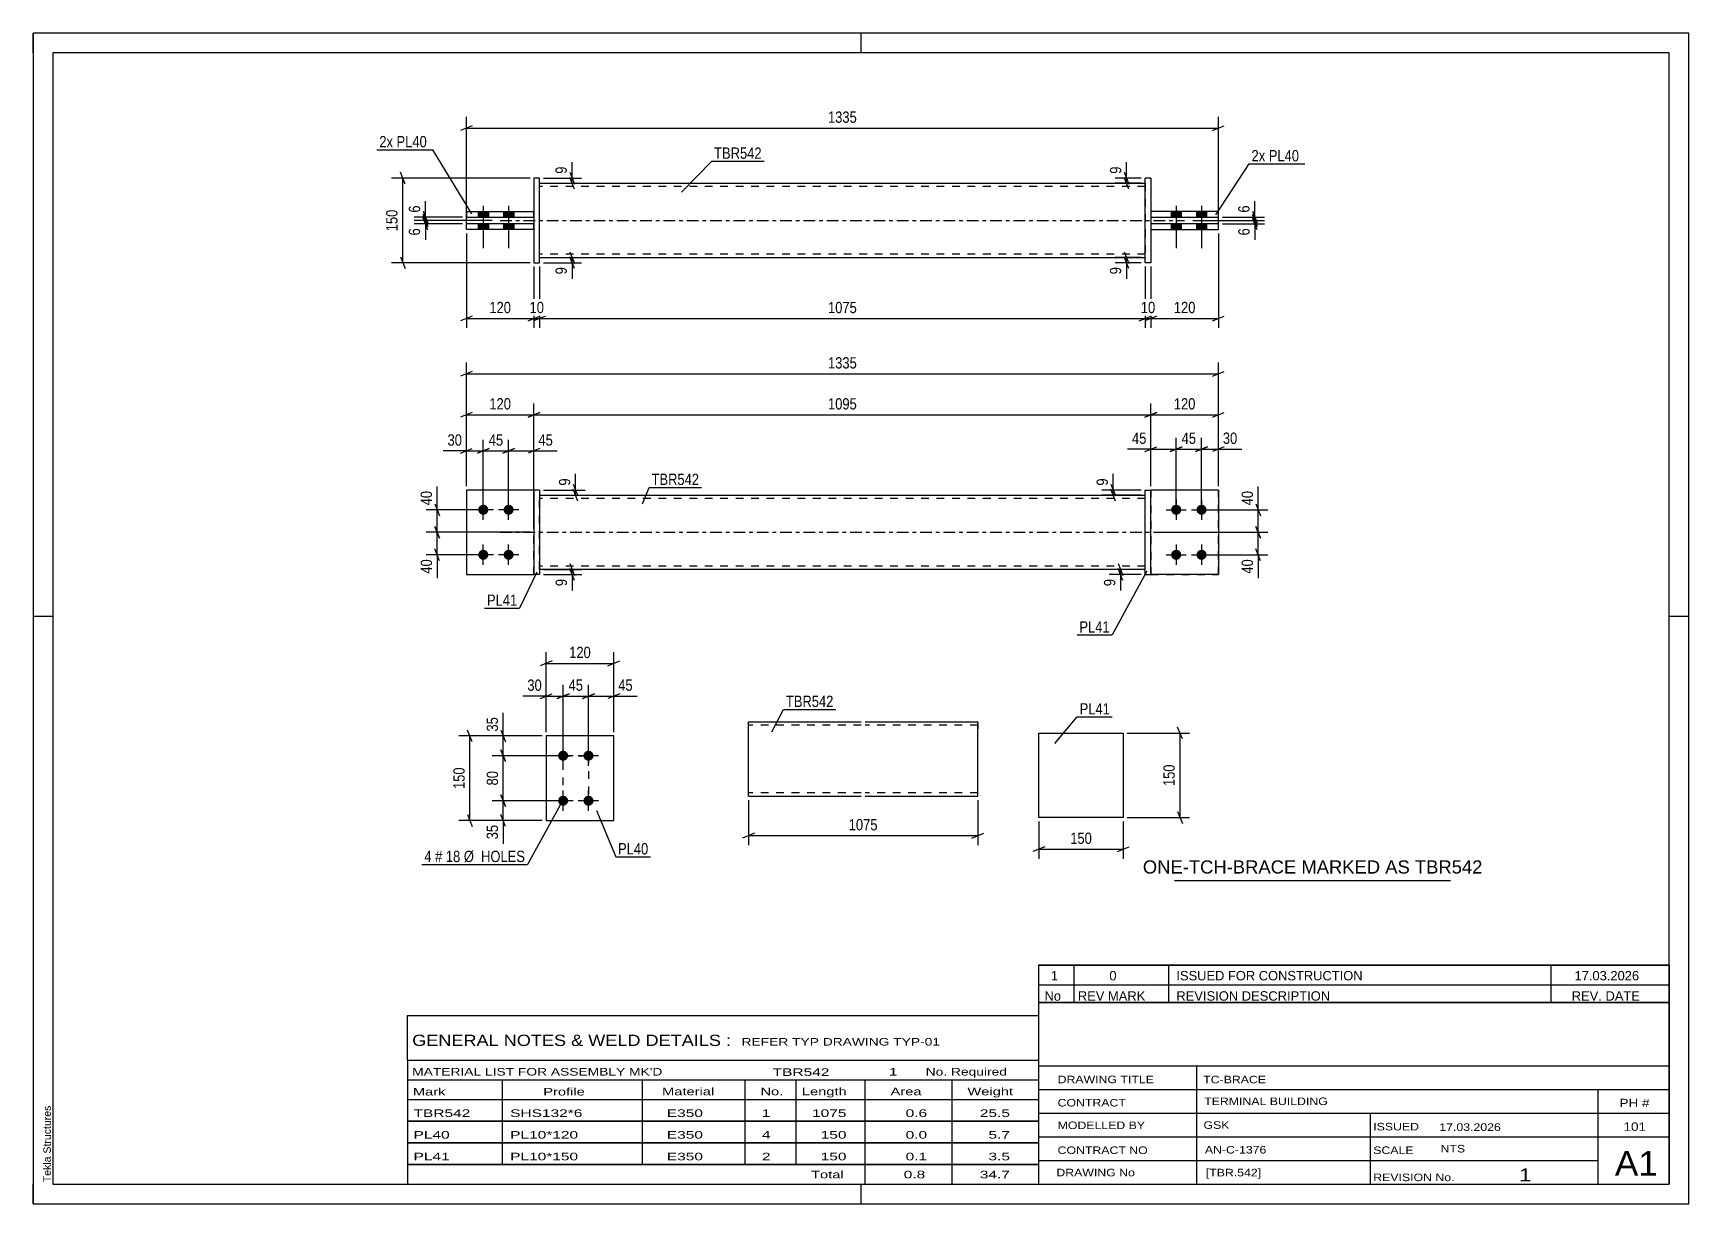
# Paper-space layout 'Layout1' of a CAD drawing. Header units: millimetres. Extents: x 0 to 420, y 0 to 297.
# The model-space entities are those that its viewports show. They can reach past a viewport. Long polylines and large blocks are cut down to what shows.
import ezdxf

# ---------------------------------------------------------------- set-up
doc = ezdxf.new("R2010")
doc.units = ezdxf.units.MM
doc.linetypes.add('DXK_LINE_DOT2', pattern=[3.9198, 1.9599, -1.9599])
doc.linetypes.add('DXK_LINE_DOT3', pattern=[5.9187, 2.979, -0.9799, 0.9799, -0.9799])
doc.layers.add('Viewport layer', color=7, linetype='Continuous', plot=False)
doc.styles.add('Arial', font='arial.ttf', dxfattribs={"height": 0.2})
doc.styles.add('Arial Narrow', font='ARIALN.TTF', dxfattribs={"height": 0.2})

# ---------------------------------------------------------------- blocks, each defined once
blk = doc.blocks.new('Unknown-581632474-1163')
at = {"color": 5, "linetype": 'Continuous'}
for p, q in [((420, 297), (0, 297)), ((0, 297), (0, 0)), ((0, 292), (0, 297)), ((210, 292), (210, 297)), ((420, 0), (420, 297)), ((415, 292), (5, 292)), ((5, 292), (5, 5)), ((415, 5), (415, 292)), ((5, 149), (0, 149)), ((420, 149), (415, 149)), ((0, 0), (0, 5)), ((5, 5), (415, 5)), ((210, 0), (210, 5)), ((0, 0), (420, 0))]:
    blk.add_line(p, q, dxfattribs=at)
at = {"color": 174, "linetype": 'Continuous', "style": 'Arial'}
blk.add_text('Tekla Structures', height=1.9102, rotation=90, dxfattribs=at).set_placement((4.5, 5.5))
blk = doc.blocks.new('Part-581632474-1810 - 1791')
at = {"color": 2, "linetype": 'Continuous'}
for p, q in [((128.47, 179.8), (282.09, 179.8)), ((282.09, 160.94), (128.47, 160.94))]:
    blk.add_line(p, q, dxfattribs=at)
at = {"color": 7, "linetype": 'DXK_LINE_DOT2'}
for p, q in [((128.47, 160.94), (128.47, 179.8)), ((282.09, 178.94), (128.47, 178.94)), ((282.09, 160.94), (282.09, 179.8)), ((282.09, 161.8), (128.47, 161.8))]:
    blk.add_line(p, q, dxfattribs=at)
at = {"color": 7, "linetype": 'DXK_LINE_DOT3'}
blk.add_line((118.47, 170.37), (292.09, 170.37), dxfattribs=at)
blk = doc.blocks.new('Part-581632474-1798 - 1791')
at = {"color": 7, "linetype": 'DXK_LINE_DOT2'}
for p, q in [((300.66, 181.08), (283.52, 181.08)), ((283.52, 181.08), (283.52, 159.66)), ((300.66, 159.66), (300.66, 181.08)), ((283.52, 159.66), (300.66, 159.66))]:
    blk.add_line(p, q, dxfattribs=at)
blk = doc.blocks.new('Part-581632474-1815 - 1791')
at = {"color": 2, "linetype": 'Continuous'}
for p, q in [((300.66, 181.08), (283.52, 181.08)), ((300.66, 181.08), (300.66, 159.66)), ((300.66, 159.66), (283.52, 159.66))]:
    blk.add_line(p, q, dxfattribs=at)
at = {"color": 7, "linetype": 'DXK_LINE_DOT2'}
blk.add_line((283.52, 181.08), (283.52, 159.66), dxfattribs=at)
blk = doc.blocks.new('Bolt-581632474-1799 - 1791')
at = {"linetype": 'Continuous'}
for points in [[(114.19, 174.8, -1), (114.19, 177.37, -1)], [(120.62, 174.8, -1), (120.62, 177.37, -1)], [(114.19, 163.37, -1), (114.19, 165.94, -1)], [(120.62, 163.37, -1), (120.62, 165.94, -1)]]:
    blk.add_hatch(color=1, dxfattribs=at).paths.add_polyline_path(points)
at = {"color": 1, "linetype": 'Continuous'}
for p, q in [((114.19, 173.51), (114.19, 178.66)), ((120.62, 173.51), (120.62, 178.66)), ((116.76, 176.08), (111.62, 176.08)), ((123.19, 176.08), (118.05, 176.08)), ((116.76, 164.66), (111.62, 164.66)), ((114.19, 162.08), (114.19, 167.23)), ((123.19, 164.66), (118.05, 164.66)), ((120.62, 162.08), (120.62, 167.23))]:
    blk.add_line(p, q, dxfattribs=at)
blk = doc.blocks.new('Bolt-581632474-1800 - 1791')
at = {"linetype": 'Continuous'}
for points in [[(289.95, 177.37, -1), (289.95, 174.8, -1)], [(296.38, 177.37, -1), (296.38, 174.8, -1)], [(289.95, 165.94, -1), (289.95, 163.37, -1)], [(296.38, 165.94, -1), (296.38, 163.37, -1)]]:
    blk.add_hatch(color=1, dxfattribs=at).paths.add_polyline_path(points)
at = {"color": 1, "linetype": 'Continuous'}
for p, q in [((289.95, 178.66), (289.95, 173.51)), ((296.38, 178.66), (296.38, 173.51)), ((287.38, 176.08), (292.52, 176.08)), ((293.81, 176.08), (298.95, 176.08)), ((287.38, 164.66), (292.52, 164.66)), ((289.95, 167.23), (289.95, 162.08)), ((293.81, 164.66), (298.95, 164.66)), ((296.38, 167.23), (296.38, 162.08))]:
    blk.add_line(p, q, dxfattribs=at)
blk = doc.blocks.new('Part-581632474-1820 - 1791')
at = {"color": 2, "linetype": 'Continuous'}
for p, q in [((128.47, 181.08), (127.05, 181.08)), ((127.05, 181.08), (127.05, 159.66)), ((128.47, 181.08), (128.47, 159.66)), ((128.47, 159.66), (127.05, 159.66))]:
    blk.add_line(p, q, dxfattribs=at)
blk = doc.blocks.new('Part-581632474-1825 - 1791')
at = {"color": 7, "linetype": 'DXK_LINE_DOT2'}
for p, q in [((127.05, 181.08), (109.9, 181.08)), ((109.9, 181.08), (109.9, 159.66)), ((127.05, 159.66), (127.05, 181.08)), ((109.9, 159.66), (127.05, 159.66))]:
    blk.add_line(p, q, dxfattribs=at)
blk = doc.blocks.new('Part-581632474-1830 - 1791')
at = {"color": 2, "linetype": 'Continuous'}
for p, q in [((127.05, 181.08), (109.9, 181.08)), ((109.9, 181.08), (109.9, 159.66)), ((109.9, 159.66), (127.05, 159.66))]:
    blk.add_line(p, q, dxfattribs=at)
at = {"color": 7, "linetype": 'DXK_LINE_DOT2'}
blk.add_line((127.05, 159.66), (127.05, 181.08), dxfattribs=at)
blk = doc.blocks.new('Part-581632474-1835 - 1791')
at = {"color": 2, "linetype": 'Continuous'}
for p, q in [((282.09, 159.66), (282.09, 181.08)), ((282.09, 181.08), (283.52, 181.08)), ((283.52, 159.66), (283.52, 181.08)), ((282.09, 159.66), (283.52, 159.66))]:
    blk.add_line(p, q, dxfattribs=at)
blk = doc.blocks.new('Part-581632474-2156 - 2128')
at = {"color": 2, "linetype": 'Continuous'}
for p, q in [((128.47, 258.9), (282.09, 258.9)), ((128.47, 240.05), (282.09, 240.05))]:
    blk.add_line(p, q, dxfattribs=at)
at = {"color": 7, "linetype": 'DXK_LINE_DOT2'}
for p, q in [((128.47, 240.05), (128.47, 258.9)), ((282.09, 258.05), (128.47, 258.05)), ((282.09, 258.9), (282.09, 240.05)), ((282.09, 240.9), (128.47, 240.9))]:
    blk.add_line(p, q, dxfattribs=at)
at = {"color": 7, "linetype": 'DXK_LINE_DOT3'}
blk.add_line((118.47, 249.48), (292.09, 249.48), dxfattribs=at)
blk = doc.blocks.new('Part-581632474-2140 - 2128')
at = {"color": 2, "linetype": 'Continuous'}
for p, q in [((128.47, 260.19), (127.05, 260.19)), ((127.05, 260.19), (127.05, 238.76)), ((128.47, 238.76), (128.47, 260.19)), ((127.05, 238.76), (128.47, 238.76))]:
    blk.add_line(p, q, dxfattribs=at)
blk = doc.blocks.new('Part-581632474-2150 - 2128')
at = {"color": 2, "linetype": 'Continuous'}
for p, q in [((127.05, 248.62), (109.9, 248.62)), ((109.9, 247.19), (109.9, 248.62)), ((127.05, 247.19), (127.05, 248.62)), ((127.05, 247.19), (109.9, 247.19))]:
    blk.add_line(p, q, dxfattribs=at)
blk = doc.blocks.new('Part-581632474-2134 - 2128')
at = {"color": 2, "linetype": 'Continuous'}
for p, q in [((300.66, 248.62), (283.52, 248.62)), ((283.52, 248.62), (283.52, 247.19)), ((300.66, 247.19), (300.66, 248.62)), ((283.52, 247.19), (300.66, 247.19))]:
    blk.add_line(p, q, dxfattribs=at)
blk = doc.blocks.new('Part-581632474-2139 - 2128')
at = {"color": 2, "linetype": 'Continuous'}
for p, q in [((300.66, 251.76), (283.52, 251.76)), ((283.52, 251.76), (283.52, 250.33)), ((283.52, 250.33), (300.66, 250.33)), ((300.66, 250.33), (300.66, 251.76))]:
    blk.add_line(p, q, dxfattribs=at)
blk = doc.blocks.new('Part-581632474-2145 - 2128')
at = {"color": 2, "linetype": 'Continuous'}
for p, q in [((109.9, 251.76), (127.05, 251.76)), ((109.9, 251.76), (109.9, 250.33)), ((109.9, 250.33), (127.05, 250.33)), ((127.05, 250.33), (127.05, 251.76))]:
    blk.add_line(p, q, dxfattribs=at)
blk = doc.blocks.new('Part-581632474-2151 - 2128')
at = {"color": 2, "linetype": 'Continuous'}
for p, q in [((283.52, 260.19), (282.09, 260.19)), ((282.09, 238.76), (282.09, 260.19)), ((283.52, 260.19), (283.52, 238.76)), ((283.52, 238.76), (282.09, 238.76))]:
    blk.add_line(p, q, dxfattribs=at)
blk = doc.blocks.new('Bolt-581632474-2157 - 2128')
at = {"linetype": 'Continuous'}
for points in [[(291.24, 251.76), (288.66, 251.76), (288.66, 250.33), (291.24, 250.33)], [(291.24, 251.76), (288.66, 251.76), (288.66, 250.33), (291.24, 250.33)], [(291.24, 248.62), (288.66, 248.62), (288.66, 247.19), (291.24, 247.19)], [(291.24, 248.62), (288.66, 248.62), (288.66, 247.19), (291.24, 247.19)], [(297.66, 251.76), (295.09, 251.76), (295.09, 250.33), (297.66, 250.33)], [(297.66, 251.76), (295.09, 251.76), (295.09, 250.33), (297.66, 250.33)], [(297.66, 248.62), (295.09, 248.62), (295.09, 247.19), (297.66, 247.19)], [(297.66, 248.62), (295.09, 248.62), (295.09, 247.19), (297.66, 247.19)]]:
    blk.add_hatch(color=1, dxfattribs=at).paths.add_polyline_path(points)
at = {"color": 1, "linetype": 'Continuous'}
for p, q in [((289.95, 253.19), (289.95, 242.48)), ((289.95, 253.19), (289.95, 242.48)), ((296.38, 253.19), (296.38, 242.48)), ((296.38, 253.19), (296.38, 242.48)), ((288.66, 251.76), (288.66, 250.33)), ((288.66, 251.76), (288.66, 250.33)), ((288.66, 248.62), (288.66, 247.19)), ((288.66, 248.62), (288.66, 247.19)), ((291.24, 251.76), (291.24, 250.33)), ((291.24, 251.76), (291.24, 250.33)), ((291.24, 248.62), (291.24, 247.19)), ((291.24, 248.62), (291.24, 247.19)), ((295.09, 251.76), (295.09, 250.33)), ((295.09, 251.76), (295.09, 250.33)), ((295.09, 248.62), (295.09, 247.19)), ((295.09, 248.62), (295.09, 247.19)), ((297.66, 251.76), (297.66, 250.33)), ((297.66, 251.76), (297.66, 250.33)), ((297.66, 248.62), (297.66, 247.19)), ((297.66, 248.62), (297.66, 247.19))]:
    blk.add_line(p, q, dxfattribs=at)
blk = doc.blocks.new('Bolt-581632474-2158 - 2128')
at = {"linetype": 'Continuous'}
for points in [[(112.9, 250.33), (115.47, 250.33), (115.47, 251.76), (112.9, 251.76)], [(112.9, 250.33), (115.47, 250.33), (115.47, 251.76), (112.9, 251.76)], [(112.9, 247.19), (115.47, 247.19), (115.47, 248.62), (112.9, 248.62)], [(112.9, 247.19), (115.47, 247.19), (115.47, 248.62), (112.9, 248.62)], [(119.33, 250.33), (121.9, 250.33), (121.9, 251.76), (119.33, 251.76)], [(119.33, 250.33), (121.9, 250.33), (121.9, 251.76), (119.33, 251.76)], [(119.33, 247.19), (121.9, 247.19), (121.9, 248.62), (119.33, 248.62)], [(119.33, 247.19), (121.9, 247.19), (121.9, 248.62), (119.33, 248.62)]]:
    blk.add_hatch(color=1, dxfattribs=at).paths.add_polyline_path(points)
at = {"color": 1, "linetype": 'Continuous'}
for p, q in [((114.19, 253.19), (114.19, 242.48)), ((114.19, 253.19), (114.19, 242.48)), ((120.62, 253.19), (120.62, 242.48)), ((120.62, 253.19), (120.62, 242.48)), ((112.9, 251.76), (112.9, 250.33)), ((112.9, 251.76), (112.9, 250.33)), ((112.9, 248.62), (112.9, 247.19)), ((112.9, 248.62), (112.9, 247.19)), ((115.47, 251.76), (115.47, 250.33)), ((115.47, 251.76), (115.47, 250.33)), ((115.47, 248.62), (115.47, 247.19)), ((115.47, 248.62), (115.47, 247.19)), ((119.33, 251.76), (119.33, 250.33)), ((119.33, 251.76), (119.33, 250.33)), ((119.33, 248.62), (119.33, 247.19)), ((119.33, 248.62), (119.33, 247.19)), ((121.9, 251.76), (121.9, 250.33)), ((121.9, 251.76), (121.9, 250.33)), ((121.9, 248.62), (121.9, 247.19)), ((121.9, 248.62), (121.9, 247.19))]:
    blk.add_line(p, q, dxfattribs=at)
blk = doc.blocks.new('Bolt-581632474-1444 - 1410')
at = {"linetype": 'Continuous'}
for points in [[(134.44, 112.41, -1), (134.44, 114.98, -1)], [(140.87, 112.41, -1), (140.87, 114.98, -1)], [(134.44, 100.98, -1), (134.44, 103.55, -1)], [(140.87, 100.98, -1), (140.87, 103.55, -1)]]:
    blk.add_hatch(color=1, dxfattribs=at).paths.add_polyline_path(points)
at = {"color": 1, "linetype": 'Continuous'}
for p, q in [((137.01, 113.7), (131.87, 113.7)), ((134.44, 111.12), (134.44, 116.27)), ((143.44, 113.7), (138.29, 113.7)), ((140.87, 111.12), (140.87, 116.27)), ((137.01, 102.27), (131.87, 102.27)), ((134.44, 99.7), (134.44, 104.84)), ((143.44, 102.27), (138.29, 102.27)), ((140.87, 99.7), (140.87, 104.84))]:
    blk.add_line(p, q, dxfattribs=at)
blk = doc.blocks.new('Part-581632474-1459 - 1410')
at = {"color": 2, "linetype": 'Continuous'}
for p, q in [((147.29, 118.7), (130.15, 118.7)), ((130.15, 118.7), (130.15, 97.27)), ((147.29, 97.27), (147.29, 118.7)), ((130.15, 97.27), (147.29, 97.27))]:
    blk.add_line(p, q, dxfattribs=at)
blk = doc.blocks.new('Part-581632474-1390 - 1374')
at = {"color": 2, "linetype": 'Continuous'}
for p, q in [((255.1, 98.02), (255.1, 119.44)), ((255.1, 119.44), (276.53, 119.44)), ((276.53, 119.44), (276.53, 98.02)), ((276.53, 98.02), (255.1, 98.02))]:
    blk.add_line(p, q, dxfattribs=at)
blk = doc.blocks.new('Part-581632474-1273 - 1255')
at = {"color": 2, "linetype": 'Continuous'}
for p, q in [((181.47, 103.54), (181.47, 122.27)), ((181.47, 122.27), (210.04, 122.27)), ((211.04, 122.27), (239.62, 122.27)), ((239.62, 122.27), (239.62, 122.14)), ((239.62, 122.14), (239.62, 120.55)), ((239.62, 103.41), (239.62, 120.55)), ((181.47, 103.41), (181.47, 103.54)), ((181.47, 103.41), (210.04, 103.41)), ((211.04, 103.41), (239.62, 103.41))]:
    blk.add_line(p, q, dxfattribs=at)
at = {"color": 7, "linetype": 'DXK_LINE_DOT2'}
for p, q in [((210.04, 121.41), (181.47, 121.41)), ((239.62, 121.41), (211.04, 121.41)), ((239.62, 120.55), (239.62, 121.77)), ((181.47, 104.27), (181.47, 104.33)), ((210.04, 104.27), (181.47, 104.27)), ((239.62, 104.27), (211.04, 104.27)), ((239.62, 104.27), (239.62, 104.33))]:
    blk.add_line(p, q, dxfattribs=at)
blk = doc.blocks.new('Rectangle-581632474-1568 - 1410')
at = {"color": 1, "linetype": 'DXK_LINE_DOT2'}
blk.add_lwpolyline([(134.44, 113.7), (140.87, 113.7), (140.87, 102.27), (134.44, 102.27), (134.44, 113.7)], close=True, dxfattribs=at)
blk = doc.blocks.new('StraightDimension-581632474-1869 - 1791')
at = {"color": 7, "linetype": 'Continuous'}
for p, q in [((126.05, 170.37), (99.67, 170.37)), ((101.92, 171.87), (103.12, 168.87)), ((102.52, 164.66), (102.52, 170.37)), ((113.19, 164.66), (99.67, 164.66)), ((103.12, 163.16), (101.92, 166.16))]:
    blk.add_line(p, q, dxfattribs=at)
at = {"color": 0}
blk.add_wipeout([(101.77, 164.13), (97.57, 164.13), (97.57, 159.27), (101.77, 159.27)], dxfattribs=at)
at = {"color": 7, "linetype": 'Continuous'}
blk.add_line((102.52, 164.66), (102.52, 158.75), dxfattribs=at)
blk.add_line((102.52, 164.66), (102.52, 158.75), dxfattribs=at)
at = {"color": 3, "style": 'Arial Narrow'}
blk.add_text('40', height=2.863, rotation=90.0002, dxfattribs=at).set_placement((101.17, 159.87))
blk = doc.blocks.new('StraightDimension-581632474-2023 - 1791')
at = {"color": 7, "linetype": 'Continuous'}
for p, q in [((111.4, 211.17), (108.4, 209.97)), ((109.9, 182.08), (109.9, 213.42)), ((109.9, 210.57), (300.66, 210.57)), ((299.16, 209.97), (302.16, 211.17)), ((300.66, 182.08), (300.66, 213.42))]:
    blk.add_line(p, q, dxfattribs=at)
at = {"color": 0}
blk.add_wipeout([(209.54, 211.32), (209.54, 215.52), (201.03, 215.52), (201.03, 211.32)], dxfattribs=at)
at = {"color": 3, "style": 'Arial Narrow'}
blk.add_text('1335', height=2.863, dxfattribs=at).set_placement((201.63, 211.92))
blk = doc.blocks.new('StraightDimension-581632474-1842 - 1791')
at = {"color": 7, "linetype": 'Continuous'}
for p, q in [((281.09, 181.08), (271.12, 181.08)), ((273.37, 182.58), (274.57, 179.58)), ((274.57, 178.3), (273.37, 181.3)), ((273.97, 179.8), (273.97, 181.08)), ((281.09, 179.8), (271.12, 179.8))]:
    blk.add_line(p, q, dxfattribs=at)
at = {"color": 0}
blk.add_wipeout([(273.22, 184.64), (269.02, 184.64), (269.02, 181.61), (273.22, 181.61)], dxfattribs=at)
at = {"color": 7, "linetype": 'Continuous'}
blk.add_line((273.97, 181.08), (273.97, 185.16), dxfattribs=at)
blk.add_line((273.97, 181.08), (273.97, 185.16), dxfattribs=at)
at = {"color": 3, "style": 'Arial Narrow'}
blk.add_text('9', height=2.86, rotation=90.0002, dxfattribs=at).set_placement((272.62, 182.21))
blk = doc.blocks.new('StraightDimension-581632474-2043 - 1791')
at = {"color": 7, "linetype": 'Continuous'}
for p, q in [((283.52, 182.08), (283.52, 194.3)), ((289.95, 177.08), (289.95, 194.3)), ((282.02, 190.85), (285.02, 192.05)), ((283.52, 191.45), (289.95, 191.45)), ((291.45, 192.05), (288.45, 190.85))]:
    blk.add_line(p, q, dxfattribs=at)
at = {"color": 0}
blk.add_wipeout([(283, 192.2), (283, 196.4), (278.14, 196.4), (278.14, 192.2)], dxfattribs=at)
at = {"color": 7, "linetype": 'Continuous'}
blk.add_line((283.52, 191.45), (277.61, 191.45), dxfattribs=at)
blk.add_line((283.52, 191.45), (277.61, 191.45), dxfattribs=at)
at = {"color": 3, "style": 'Arial Narrow'}
blk.add_text('45', height=2.863, dxfattribs=at).set_placement((278.74, 192.8))
blk = doc.blocks.new('StraightDimension-581632474-1851 - 1791')
at = {"color": 7, "linetype": 'Continuous'}
for p, q in [((281.09, 160.94), (272.99, 160.94)), ((281.09, 159.66), (272.99, 159.66)), ((275.24, 162.44), (276.44, 159.44)), ((276.44, 158.16), (275.24, 161.16)), ((275.84, 159.66), (275.84, 160.94))]:
    blk.add_line(p, q, dxfattribs=at)
at = {"color": 0}
blk.add_wipeout([(275.09, 159.13), (270.89, 159.13), (270.89, 156.1), (275.09, 156.1)], dxfattribs=at)
at = {"color": 7, "linetype": 'Continuous'}
blk.add_line((275.84, 159.66), (275.84, 155.58), dxfattribs=at)
blk.add_line((275.84, 159.66), (275.84, 155.58), dxfattribs=at)
at = {"color": 3, "style": 'Arial Narrow'}
blk.add_text('9', height=2.86, rotation=90.0002, dxfattribs=at).set_placement((274.49, 156.7))
blk = doc.blocks.new('StraightDimension-581632474-1988 - 1791')
at = {"color": 7, "linetype": 'Continuous'}
for p, q in [((109.9, 182.08), (109.9, 203.03)), ((127.05, 171.37), (127.05, 203.03)), ((111.4, 200.78), (108.4, 199.58)), ((109.9, 200.18), (127.05, 200.18)), ((125.55, 199.58), (128.55, 200.78))]:
    blk.add_line(p, q, dxfattribs=at)
at = {"color": 0}
blk.add_wipeout([(121.82, 200.93), (121.82, 205.13), (115.13, 205.13), (115.13, 200.93)], dxfattribs=at)
at = {"color": 3, "style": 'Arial Narrow'}
blk.add_text('120', height=2.863, dxfattribs=at).set_placement((115.73, 201.53))
blk = doc.blocks.new('StraightDimension-581632474-1924 - 1791')
at = {"color": 7, "linetype": 'Continuous'}
for p, q in [((114.19, 177.08), (114.19, 193.85)), ((120.62, 177.08), (120.62, 193.85)), ((112.69, 190.4), (115.69, 191.6)), ((114.19, 191), (120.62, 191)), ((122.12, 191.6), (119.12, 190.4))]:
    blk.add_line(p, q, dxfattribs=at)
at = {"color": 0}
blk.add_wipeout([(119.83, 191.75), (119.83, 195.95), (114.97, 195.95), (114.97, 191.75)], dxfattribs=at)
at = {"color": 3, "style": 'Arial Narrow'}
blk.add_text('45', height=2.863, dxfattribs=at).set_placement((115.57, 192.35))
blk = doc.blocks.new('StraightDimension-581632474-1860 - 1791')
at = {"color": 7, "linetype": 'Continuous'}
for p, q in [((129.47, 160.94), (139.15, 160.94)), ((129.47, 159.66), (139.15, 159.66)), ((136.15, 162.44), (137.35, 159.44)), ((137.35, 158.16), (136.15, 161.16)), ((136.75, 159.66), (136.75, 160.94))]:
    blk.add_line(p, q, dxfattribs=at)
at = {"color": 0}
blk.add_wipeout([(136, 159.13), (131.8, 159.13), (131.8, 156.1), (136, 156.1)], dxfattribs=at)
at = {"color": 7, "linetype": 'Continuous'}
blk.add_line((136.75, 159.66), (136.75, 155.58), dxfattribs=at)
blk.add_line((136.75, 159.66), (136.75, 155.58), dxfattribs=at)
at = {"color": 3, "style": 'Arial Narrow'}
blk.add_text('9', height=2.86, rotation=90.0002, dxfattribs=at).set_placement((135.4, 156.7))
blk = doc.blocks.new('StraightDimension-581632474-1878 - 1791')
at = {"color": 7, "linetype": 'Continuous'}
for p, q in [((101.92, 177.58), (103.12, 174.58)), ((113.19, 176.08), (99.67, 176.08)), ((102.52, 170.37), (102.52, 176.08)), ((126.05, 170.37), (99.67, 170.37)), ((103.12, 168.87), (101.92, 171.87))]:
    blk.add_line(p, q, dxfattribs=at)
at = {"color": 0}
blk.add_wipeout([(101.77, 181.47), (97.57, 181.47), (97.57, 176.61), (101.77, 176.61)], dxfattribs=at)
at = {"color": 7, "linetype": 'Continuous'}
blk.add_line((102.52, 176.08), (102.52, 181.99), dxfattribs=at)
blk.add_line((102.52, 176.08), (102.52, 181.99), dxfattribs=at)
at = {"color": 3, "style": 'Arial Narrow'}
blk.add_text('40', height=2.863, rotation=90.0002, dxfattribs=at).set_placement((101.17, 177.21))
blk = doc.blocks.new('StraightDimension-581632474-1908 - 1791')
at = {"color": 7, "linetype": 'Continuous'}
for p, q in [((120.62, 177.08), (120.62, 193.85)), ((127.05, 182.08), (127.05, 193.85)), ((119.12, 190.4), (122.12, 191.6)), ((120.62, 191), (127.05, 191)), ((128.55, 191.6), (125.55, 190.4))]:
    blk.add_line(p, q, dxfattribs=at)
at = {"color": 0}
blk.add_wipeout([(132.43, 191.75), (132.43, 195.95), (127.57, 195.95), (127.57, 191.75)], dxfattribs=at)
at = {"color": 7, "linetype": 'Continuous'}
blk.add_line((127.05, 191), (132.95, 191), dxfattribs=at)
blk.add_line((127.05, 191), (132.95, 191), dxfattribs=at)
at = {"color": 3, "style": 'Arial Narrow'}
blk.add_text('45', height=2.863, dxfattribs=at).set_placement((128.17, 192.35))
blk = doc.blocks.new('StraightDimension-581632474-1937 - 1791')
at = {"color": 7, "linetype": 'Continuous'}
for p, q in [((109.9, 182.08), (109.9, 193.85)), ((114.19, 177.08), (114.19, 193.85)), ((108.4, 190.4), (111.4, 191.6)), ((109.9, 191), (114.19, 191)), ((115.69, 191.6), (112.69, 190.4))]:
    blk.add_line(p, q, dxfattribs=at)
at = {"color": 0}
blk.add_wipeout([(109.38, 191.75), (109.38, 195.95), (104.52, 195.95), (104.52, 191.75)], dxfattribs=at)
at = {"color": 7, "linetype": 'Continuous'}
blk.add_line((109.9, 191), (104, 191), dxfattribs=at)
blk.add_line((109.9, 191), (104, 191), dxfattribs=at)
at = {"color": 3, "style": 'Arial Narrow'}
blk.add_text('30', height=2.863, dxfattribs=at).set_placement((105.12, 192.35))
blk = doc.blocks.new('StraightDimension-581632474-2059 - 1791')
at = {"color": 7, "linetype": 'Continuous'}
for p, q in [((289.95, 177.08), (289.95, 194.3)), ((296.38, 177.08), (296.38, 194.3)), ((288.45, 190.85), (291.45, 192.05)), ((289.95, 191.45), (296.38, 191.45)), ((297.88, 192.05), (294.88, 190.85))]:
    blk.add_line(p, q, dxfattribs=at)
at = {"color": 0}
blk.add_wipeout([(295.59, 192.2), (295.59, 196.4), (290.74, 196.4), (290.74, 192.2)], dxfattribs=at)
at = {"color": 3, "style": 'Arial Narrow'}
blk.add_text('45', height=2.863, dxfattribs=at).set_placement((291.34, 192.8))
blk = doc.blocks.new('StraightDimension-581632474-1954 - 1791')
at = {"color": 7, "linetype": 'Continuous'}
for p, q in [((283.52, 182.08), (283.52, 203.03)), ((300.66, 182.08), (300.66, 203.03)), ((285.02, 200.78), (282.02, 199.58)), ((283.52, 200.18), (300.66, 200.18)), ((299.16, 199.58), (302.16, 200.78))]:
    blk.add_line(p, q, dxfattribs=at)
at = {"color": 0}
blk.add_wipeout([(295.43, 200.93), (295.43, 205.13), (288.75, 205.13), (288.75, 200.93)], dxfattribs=at)
at = {"color": 3, "style": 'Arial Narrow'}
blk.add_text('120', height=2.863, dxfattribs=at).set_placement((289.35, 201.53))
blk = doc.blocks.new('StraightDimension-581632474-1973 - 1791')
at = {"color": 7, "linetype": 'Continuous'}
for p, q in [((127.05, 171.37), (127.05, 203.03)), ((283.52, 182.08), (283.52, 203.03)), ((128.55, 200.78), (125.55, 199.58)), ((127.05, 200.18), (283.52, 200.18)), ((282.02, 199.58), (285.02, 200.78))]:
    blk.add_line(p, q, dxfattribs=at)
at = {"color": 0}
blk.add_wipeout([(209.54, 200.93), (209.54, 205.13), (201.03, 205.13), (201.03, 200.93)], dxfattribs=at)
at = {"color": 3, "style": 'Arial Narrow'}
blk.add_text('1095', height=2.863, dxfattribs=at).set_placement((201.63, 201.53))
blk = doc.blocks.new('StraightDimension-581632474-2004 - 1791')
at = {"color": 7, "linetype": 'Continuous'}
for p, q in [((310.17, 177.58), (311.37, 174.58)), ((297.38, 176.08), (313.17, 176.08)), ((310.77, 170.37), (310.77, 176.08)), ((284.52, 170.37), (313.17, 170.37)), ((311.37, 168.87), (310.17, 171.87))]:
    blk.add_line(p, q, dxfattribs=at)
at = {"color": 0}
blk.add_wipeout([(310.02, 181.47), (305.82, 181.47), (305.82, 176.61), (310.02, 176.61)], dxfattribs=at)
at = {"color": 7, "linetype": 'Continuous'}
blk.add_line((310.77, 176.08), (310.77, 181.99), dxfattribs=at)
blk.add_line((310.77, 176.08), (310.77, 181.99), dxfattribs=at)
at = {"color": 3, "style": 'Arial Narrow'}
blk.add_text('40', height=2.863, rotation=90.0002, dxfattribs=at).set_placement((309.42, 177.21))
blk = doc.blocks.new('StraightDimension-581632474-2072 - 1791')
at = {"color": 7, "linetype": 'Continuous'}
for p, q in [((296.38, 177.08), (296.38, 194.3)), ((300.66, 182.08), (300.66, 194.3)), ((294.88, 190.85), (297.88, 192.05)), ((296.38, 191.45), (300.66, 191.45)), ((302.16, 192.05), (299.16, 190.85))]:
    blk.add_line(p, q, dxfattribs=at)
at = {"color": 0}
blk.add_wipeout([(306.05, 192.2), (306.05, 196.4), (301.19, 196.4), (301.19, 192.2)], dxfattribs=at)
at = {"color": 7, "linetype": 'Continuous'}
blk.add_line((300.66, 191.45), (306.57, 191.45), dxfattribs=at)
blk.add_line((300.66, 191.45), (306.57, 191.45), dxfattribs=at)
at = {"color": 3, "style": 'Arial Narrow'}
blk.add_text('30', height=2.863, dxfattribs=at).set_placement((301.79, 192.8))
blk = doc.blocks.new('StraightDimension-581632474-2013 - 1791')
at = {"color": 7, "linetype": 'Continuous'}
for p, q in [((284.52, 170.37), (313.17, 170.37)), ((310.17, 171.87), (311.37, 168.87)), ((310.77, 164.66), (310.77, 170.37)), ((297.38, 164.66), (313.17, 164.66)), ((311.37, 163.16), (310.17, 166.16))]:
    blk.add_line(p, q, dxfattribs=at)
at = {"color": 0}
blk.add_wipeout([(310.02, 164.13), (305.82, 164.13), (305.82, 159.27), (310.02, 159.27)], dxfattribs=at)
at = {"color": 7, "linetype": 'Continuous'}
blk.add_line((310.77, 164.66), (310.77, 158.75), dxfattribs=at)
blk.add_line((310.77, 164.66), (310.77, 158.75), dxfattribs=at)
at = {"color": 3, "style": 'Arial Narrow'}
blk.add_text('40', height=2.863, rotation=90.0002, dxfattribs=at).set_placement((309.42, 159.87))
blk = doc.blocks.new('StraightDimension-581632474-2089 - 1791')
at = {"color": 7, "linetype": 'Continuous'}
for p, q in [((129.47, 181.08), (140, 181.08)), ((137, 182.58), (138.2, 179.58)), ((138.2, 178.3), (137, 181.3)), ((137.6, 179.8), (137.6, 181.08)), ((129.47, 179.8), (140, 179.8))]:
    blk.add_line(p, q, dxfattribs=at)
at = {"color": 0}
blk.add_wipeout([(136.85, 184.64), (132.65, 184.64), (132.65, 181.61), (136.85, 181.61)], dxfattribs=at)
at = {"color": 7, "linetype": 'Continuous'}
blk.add_line((137.6, 181.08), (137.6, 185.16), dxfattribs=at)
blk.add_line((137.6, 181.08), (137.6, 185.16), dxfattribs=at)
at = {"color": 3, "style": 'Arial Narrow'}
blk.add_text('9', height=2.86, rotation=90.0002, dxfattribs=at).set_placement((136.25, 182.21))
blk = doc.blocks.new('StraightDimension-581632474-2214 - 2128')
at = {"color": 7, "linetype": 'Continuous'}
for p, q in [((136.11, 261.69), (137.31, 258.69)), ((137.31, 257.4), (136.11, 260.4)), ((129.47, 260.19), (139.11, 260.19)), ((129.47, 258.9), (139.11, 258.9)), ((136.71, 258.9), (136.71, 260.19))]:
    blk.add_line(p, q, dxfattribs=at)
at = {"color": 0}
blk.add_wipeout([(135.96, 263.74), (131.76, 263.74), (131.76, 260.72), (135.96, 260.72)], dxfattribs=at)
at = {"color": 7, "linetype": 'Continuous'}
blk.add_line((136.71, 260.19), (136.71, 264.27), dxfattribs=at)
blk.add_line((136.71, 260.19), (136.71, 264.27), dxfattribs=at)
at = {"color": 3, "style": 'Arial Narrow'}
blk.add_text('9', height=2.86, rotation=90.0002, dxfattribs=at).set_placement((135.36, 261.32))
blk = doc.blocks.new('StraightDimension-581632474-2273 - 2128')
at = {"color": 7, "linetype": 'Continuous'}
for p, q in [((128.47, 237.76), (128.47, 222.21)), ((282.09, 237.76), (282.09, 222.21)), ((129.97, 225.21), (126.97, 224.01)), ((128.47, 224.61), (282.09, 224.61)), ((280.59, 224.01), (283.59, 225.21))]:
    blk.add_line(p, q, dxfattribs=at)
at = {"color": 0}
blk.add_wipeout([(209.54, 225.36), (209.54, 229.56), (201.03, 229.56), (201.03, 225.36)], dxfattribs=at)
at = {"color": 3, "style": 'Arial Narrow'}
blk.add_text('1075', height=2.863, dxfattribs=at).set_placement((201.63, 225.96))
blk = doc.blocks.new('StraightDimension-581632474-2162 - 2128')
at = {"color": 7, "linetype": 'Continuous'}
for p, q in [((108.9, 250.33), (96.65, 250.33)), ((116.4, 249.48), (96.65, 249.48)), ((98.9, 251.83), (100.1, 248.83)), ((100.1, 247.98), (98.9, 250.98)), ((99.5, 249.48), (99.5, 250.33))]:
    blk.add_line(p, q, dxfattribs=at)
at = {"color": 0}
blk.add_wipeout([(98.75, 253.89), (94.55, 253.89), (94.55, 250.86), (98.75, 250.86)], dxfattribs=at)
at = {"color": 7, "linetype": 'Continuous'}
blk.add_line((99.5, 250.33), (99.5, 254.41), dxfattribs=at)
blk.add_line((99.5, 250.33), (99.5, 254.41), dxfattribs=at)
at = {"color": 3, "style": 'Arial Narrow'}
blk.add_text('6', height=2.86, rotation=90.0002, dxfattribs=at).set_placement((98.15, 251.46))
blk = doc.blocks.new('StraightDimension-581632474-2174 - 2128')
at = {"color": 7, "linetype": 'Continuous'}
for p, q in [((116.4, 249.48), (96.65, 249.48)), ((108.9, 248.62), (96.65, 248.62)), ((98.9, 250.98), (100.1, 247.98)), ((100.1, 247.12), (98.9, 250.12)), ((99.5, 248.62), (99.5, 249.48))]:
    blk.add_line(p, q, dxfattribs=at)
at = {"color": 0}
blk.add_wipeout([(98.75, 248.09), (94.55, 248.09), (94.55, 245.07), (98.75, 245.07)], dxfattribs=at)
at = {"color": 7, "linetype": 'Continuous'}
blk.add_line((99.5, 248.62), (99.5, 244.54), dxfattribs=at)
blk.add_line((99.5, 248.62), (99.5, 244.54), dxfattribs=at)
at = {"color": 3, "style": 'Arial Narrow'}
blk.add_text('6', height=2.86, rotation=90.0002, dxfattribs=at).set_placement((98.15, 245.67))
blk = doc.blocks.new('StraightDimension-581632474-2185 - 2128')
at = {"color": 7, "linetype": 'Continuous'}
for p, q in [((276.76, 261.69), (277.96, 258.69)), ((277.96, 257.4), (276.76, 260.4)), ((281.09, 260.19), (274.51, 260.19)), ((281.09, 258.9), (274.51, 258.9)), ((277.36, 258.9), (277.36, 260.19))]:
    blk.add_line(p, q, dxfattribs=at)
at = {"color": 0}
blk.add_wipeout([(276.61, 263.74), (272.41, 263.74), (272.41, 260.72), (276.61, 260.72)], dxfattribs=at)
at = {"color": 7, "linetype": 'Continuous'}
blk.add_line((277.36, 260.19), (277.36, 264.27), dxfattribs=at)
blk.add_line((277.36, 260.19), (277.36, 264.27), dxfattribs=at)
at = {"color": 3, "style": 'Arial Narrow'}
blk.add_text('9', height=2.86, rotation=90.0002, dxfattribs=at).set_placement((276.01, 261.32))
blk = doc.blocks.new('StraightDimension-581632474-2196 - 2128')
at = {"color": 7, "linetype": 'Continuous'}
for p, q in [((294.16, 249.48), (312.31, 249.48)), ((301.66, 250.33), (312.31, 250.33)), ((309.31, 251.83), (310.51, 248.83)), ((310.51, 247.98), (309.31, 250.98)), ((309.91, 249.48), (309.91, 250.33))]:
    blk.add_line(p, q, dxfattribs=at)
at = {"color": 0}
blk.add_wipeout([(309.16, 253.89), (304.96, 253.89), (304.96, 250.86), (309.16, 250.86)], dxfattribs=at)
at = {"color": 7, "linetype": 'Continuous'}
blk.add_line((309.91, 250.33), (309.91, 254.41), dxfattribs=at)
blk.add_line((309.91, 250.33), (309.91, 254.41), dxfattribs=at)
at = {"color": 3, "style": 'Arial Narrow'}
blk.add_text('6', height=2.86, rotation=90.0002, dxfattribs=at).set_placement((308.56, 251.46))
blk = doc.blocks.new('StraightDimension-581632474-2205 - 2128')
at = {"color": 7, "linetype": 'Continuous'}
for p, q in [((294.16, 249.48), (312.31, 249.48)), ((301.66, 248.62), (312.31, 248.62)), ((309.31, 250.98), (310.51, 247.98)), ((310.51, 247.12), (309.31, 250.12)), ((309.91, 248.62), (309.91, 249.48))]:
    blk.add_line(p, q, dxfattribs=at)
at = {"color": 0}
blk.add_wipeout([(309.16, 248.09), (304.96, 248.09), (304.96, 245.07), (309.16, 245.07)], dxfattribs=at)
at = {"color": 7, "linetype": 'Continuous'}
blk.add_line((309.91, 248.62), (309.91, 244.54), dxfattribs=at)
blk.add_line((309.91, 248.62), (309.91, 244.54), dxfattribs=at)
at = {"color": 3, "style": 'Arial Narrow'}
blk.add_text('6', height=2.86, rotation=90.0002, dxfattribs=at).set_placement((308.56, 245.67))
blk = doc.blocks.new('StraightDimension-581632474-2225 - 2128')
at = {"color": 7, "linetype": 'Continuous'}
for p, q in [((281.09, 240.05), (274.51, 240.05)), ((276.76, 241.55), (277.96, 238.55)), ((277.96, 237.26), (276.76, 240.26)), ((277.36, 238.76), (277.36, 240.05)), ((281.09, 238.76), (274.51, 238.76))]:
    blk.add_line(p, q, dxfattribs=at)
at = {"color": 0}
blk.add_wipeout([(276.61, 238.24), (272.41, 238.24), (272.41, 235.21), (276.61, 235.21)], dxfattribs=at)
at = {"color": 7, "linetype": 'Continuous'}
blk.add_line((277.36, 238.76), (277.36, 234.68), dxfattribs=at)
blk.add_line((277.36, 238.76), (277.36, 234.68), dxfattribs=at)
at = {"color": 3, "style": 'Arial Narrow'}
blk.add_text('9', height=2.86, rotation=90.0002, dxfattribs=at).set_placement((276.01, 235.81))
blk = doc.blocks.new('StraightDimension-581632474-2235 - 2128')
at = {"color": 7, "linetype": 'Continuous'}
for p, q in [((300.66, 246.19), (300.66, 222.21)), ((283.52, 237.76), (283.52, 222.21)), ((285.02, 225.21), (282.02, 224.01)), ((283.52, 224.61), (300.66, 224.61)), ((299.16, 224.01), (302.16, 225.21))]:
    blk.add_line(p, q, dxfattribs=at)
at = {"color": 0}
blk.add_wipeout([(295.43, 225.36), (295.43, 229.56), (288.75, 229.56), (288.75, 225.36)], dxfattribs=at)
at = {"color": 3, "style": 'Arial Narrow'}
blk.add_text('120', height=2.863, dxfattribs=at).set_placement((289.35, 225.96))
blk = doc.blocks.new('StraightDimension-581632474-2245 - 2128')
at = {"color": 7, "linetype": 'Continuous'}
for p, q in [((282.09, 237.76), (282.09, 222.21)), ((283.52, 237.76), (283.52, 222.21)), ((280.59, 224.01), (283.59, 225.21)), ((285.02, 225.21), (282.02, 224.01)), ((282.09, 224.61), (283.52, 224.61))]:
    blk.add_line(p, q, dxfattribs=at)
at = {"color": 0}
blk.add_wipeout([(285.23, 225.36), (285.23, 229.56), (280.38, 229.56), (280.38, 225.36)], dxfattribs=at)
at = {"color": 3, "style": 'Arial Narrow'}
blk.add_text('10', height=2.863, dxfattribs=at).set_placement((280.98, 225.96))
blk = doc.blocks.new('StraightDimension-581632474-2254 - 2128')
at = {"color": 7, "linetype": 'Continuous'}
for p, q in [((109.9, 246.19), (109.9, 222.21)), ((127.05, 237.76), (127.05, 222.21)), ((111.4, 225.21), (108.4, 224.01)), ((109.9, 224.61), (127.05, 224.61)), ((125.55, 224.01), (128.55, 225.21))]:
    blk.add_line(p, q, dxfattribs=at)
at = {"color": 0}
blk.add_wipeout([(121.82, 225.36), (121.82, 229.56), (115.13, 229.56), (115.13, 225.36)], dxfattribs=at)
at = {"color": 3, "style": 'Arial Narrow'}
blk.add_text('120', height=2.863, dxfattribs=at).set_placement((115.73, 225.96))
blk = doc.blocks.new('StraightDimension-581632474-2264 - 2128')
at = {"color": 7, "linetype": 'Continuous'}
for p, q in [((127.05, 237.76), (127.05, 222.21)), ((128.47, 237.76), (128.47, 222.21)), ((125.55, 224.01), (128.55, 225.21)), ((129.97, 225.21), (126.97, 224.01)), ((127.05, 224.61), (128.47, 224.61))]:
    blk.add_line(p, q, dxfattribs=at)
at = {"color": 0}
blk.add_wipeout([(130.19, 225.36), (130.19, 229.56), (125.33, 229.56), (125.33, 225.36)], dxfattribs=at)
at = {"color": 3, "style": 'Arial Narrow'}
blk.add_text('10', height=2.863, dxfattribs=at).set_placement((125.93, 225.96))
blk = doc.blocks.new('StraightDimension-581632474-2282 - 2128')
at = {"color": 7, "linetype": 'Continuous'}
for p, q in [((111.4, 273.51), (108.4, 272.31)), ((109.9, 248.19), (109.9, 275.76)), ((299.16, 272.31), (302.16, 273.51)), ((300.66, 248.19), (300.66, 275.76)), ((109.9, 272.91), (300.66, 272.91))]:
    blk.add_line(p, q, dxfattribs=at)
at = {"color": 0}
blk.add_wipeout([(209.54, 273.66), (209.54, 277.86), (201.03, 277.86), (201.03, 273.66)], dxfattribs=at)
at = {"color": 3, "style": 'Arial Narrow'}
blk.add_text('1335', height=2.863, dxfattribs=at).set_placement((201.63, 274.26))
blk = doc.blocks.new('StraightDimension-581632474-2293 - 2128')
at = {"color": 7, "linetype": 'Continuous'}
for p, q in [((94.38, 258.69), (93.18, 261.69)), ((126.05, 260.19), (90.93, 260.19)), ((93.78, 238.76), (93.78, 260.19)), ((93.18, 240.26), (94.38, 237.26)), ((126.05, 238.76), (90.93, 238.76))]:
    blk.add_line(p, q, dxfattribs=at)
at = {"color": 0}
blk.add_wipeout([(93.03, 252.82), (88.83, 252.82), (88.83, 246.13), (93.03, 246.13)], dxfattribs=at)
at = {"color": 3, "style": 'Arial Narrow'}
blk.add_text('150', height=2.863, rotation=90.0002, dxfattribs=at).set_placement((92.43, 246.73))
blk = doc.blocks.new('StraightDimension-581632474-2304 - 2128')
at = {"color": 7, "linetype": 'Continuous'}
for p, q in [((129.47, 240.05), (139.11, 240.05)), ((136.11, 241.55), (137.31, 238.55)), ((137.31, 237.26), (136.11, 240.26)), ((136.71, 238.76), (136.71, 240.05)), ((129.47, 238.76), (139.11, 238.76))]:
    blk.add_line(p, q, dxfattribs=at)
at = {"color": 0}
blk.add_wipeout([(135.96, 238.24), (131.76, 238.24), (131.76, 235.21), (135.96, 235.21)], dxfattribs=at)
at = {"color": 7, "linetype": 'Continuous'}
blk.add_line((136.71, 238.76), (136.71, 234.68), dxfattribs=at)
blk.add_line((136.71, 238.76), (136.71, 234.68), dxfattribs=at)
at = {"color": 3, "style": 'Arial Narrow'}
blk.add_text('9', height=2.86, rotation=90.0002, dxfattribs=at).set_placement((135.36, 235.81))
blk = doc.blocks.new('StraightDimension-581632474-1474 - 1410')
at = {"color": 7, "linetype": 'Continuous'}
for p, q in [((133.44, 113.7), (116.41, 113.7)), ((118.66, 115.2), (119.86, 112.2)), ((119.26, 102.27), (119.26, 113.7)), ((133.44, 102.27), (116.41, 102.27)), ((119.86, 100.77), (118.66, 103.77))]:
    blk.add_line(p, q, dxfattribs=at)
at = {"color": 0}
blk.add_wipeout([(118.51, 110.41), (114.31, 110.41), (114.31, 105.55), (118.51, 105.55)], dxfattribs=at)
at = {"color": 3, "style": 'Arial Narrow'}
blk.add_text('80', height=2.863, rotation=90.0002, dxfattribs=at).set_placement((117.91, 106.15))
blk = doc.blocks.new('StraightDimension-581632474-1484 - 1410')
at = {"color": 7, "linetype": 'Continuous'}
for p, q in [((129.15, 118.7), (116.41, 118.7)), ((118.66, 120.2), (119.86, 117.2)), ((119.26, 113.7), (119.26, 118.7)), ((133.44, 113.7), (116.41, 113.7)), ((119.86, 112.2), (118.66, 115.2))]:
    blk.add_line(p, q, dxfattribs=at)
at = {"color": 0}
blk.add_wipeout([(118.51, 124.08), (114.31, 124.08), (114.31, 119.22), (118.51, 119.22)], dxfattribs=at)
at = {"color": 7, "linetype": 'Continuous'}
blk.add_line((119.26, 118.7), (119.26, 124.6), dxfattribs=at)
blk.add_line((119.26, 118.7), (119.26, 124.6), dxfattribs=at)
at = {"color": 3, "style": 'Arial Narrow'}
blk.add_text('35', height=2.863, rotation=90.0002, dxfattribs=at).set_placement((117.91, 119.82))
blk = doc.blocks.new('StraightDimension-581632474-1461 - 1410')
at = {"color": 7, "linetype": 'Continuous'}
for p, q in [((133.44, 102.27), (116.41, 102.27)), ((118.66, 103.77), (119.86, 100.77)), ((119.26, 97.27), (119.26, 102.27)), ((129.15, 97.27), (116.41, 97.27)), ((119.86, 95.77), (118.66, 98.77))]:
    blk.add_line(p, q, dxfattribs=at)
at = {"color": 0}
blk.add_wipeout([(118.51, 96.74), (114.31, 96.74), (114.31, 91.89), (118.51, 91.89)], dxfattribs=at)
at = {"color": 7, "linetype": 'Continuous'}
blk.add_line((119.26, 97.27), (119.26, 91.36), dxfattribs=at)
blk.add_line((119.26, 97.27), (119.26, 91.36), dxfattribs=at)
at = {"color": 3, "style": 'Arial Narrow'}
blk.add_text('35', height=2.863, rotation=90.0002, dxfattribs=at).set_placement((117.91, 92.49))
blk = doc.blocks.new('StraightDimension-581632474-1498 - 1410')
at = {"color": 7, "linetype": 'Continuous'}
for p, q in [((129.15, 118.7), (107.95, 118.7)), ((111.4, 117.2), (110.2, 120.2)), ((110.8, 97.27), (110.8, 118.7)), ((129.15, 97.27), (107.95, 97.27)), ((110.2, 98.77), (111.4, 95.77))]:
    blk.add_line(p, q, dxfattribs=at)
at = {"color": 0}
blk.add_wipeout([(110.05, 111.32), (105.85, 111.32), (105.85, 104.64), (110.05, 104.64)], dxfattribs=at)
at = {"color": 3, "style": 'Arial Narrow'}
blk.add_text('150', height=2.863, rotation=90.0002, dxfattribs=at).set_placement((109.45, 105.24))
blk = doc.blocks.new('StraightDimension-581632474-1515 - 1410')
at = {"color": 7, "linetype": 'Continuous'}
for p, q in [((130.15, 119.7), (130.15, 131.67)), ((134.44, 114.7), (134.44, 131.67)), ((128.65, 128.22), (131.65, 129.42)), ((130.15, 128.82), (134.44, 128.82)), ((135.94, 129.42), (132.94, 128.22))]:
    blk.add_line(p, q, dxfattribs=at)
at = {"color": 0}
blk.add_wipeout([(129.63, 129.57), (129.63, 133.77), (124.77, 133.77), (124.77, 129.57)], dxfattribs=at)
at = {"color": 7, "linetype": 'Continuous'}
blk.add_line((130.15, 128.82), (124.25, 128.82), dxfattribs=at)
blk.add_line((130.15, 128.82), (124.25, 128.82), dxfattribs=at)
at = {"color": 3, "style": 'Arial Narrow'}
blk.add_text('30', height=2.863, dxfattribs=at).set_placement((125.37, 130.17))
blk = doc.blocks.new('StraightDimension-581632474-1528 - 1410')
at = {"color": 7, "linetype": 'Continuous'}
for p, q in [((134.44, 114.7), (134.44, 131.67)), ((140.87, 114.7), (140.87, 131.67)), ((132.94, 128.22), (135.94, 129.42)), ((134.44, 128.82), (140.87, 128.82)), ((142.37, 129.42), (139.37, 128.22))]:
    blk.add_line(p, q, dxfattribs=at)
at = {"color": 0}
blk.add_wipeout([(140.08, 129.57), (140.08, 133.77), (135.22, 133.77), (135.22, 129.57)], dxfattribs=at)
at = {"color": 3, "style": 'Arial Narrow'}
blk.add_text('45', height=2.863, dxfattribs=at).set_placement((135.82, 130.17))
blk = doc.blocks.new('StraightDimension-581632474-1538 - 1410')
at = {"color": 7, "linetype": 'Continuous'}
for p, q in [((140.87, 114.7), (140.87, 131.67)), ((147.29, 119.7), (147.29, 131.67)), ((139.37, 128.22), (142.37, 129.42)), ((140.87, 128.82), (147.29, 128.82)), ((148.79, 129.42), (145.79, 128.22))]:
    blk.add_line(p, q, dxfattribs=at)
at = {"color": 0}
blk.add_wipeout([(152.68, 129.57), (152.68, 133.77), (147.82, 133.77), (147.82, 129.57)], dxfattribs=at)
at = {"color": 7, "linetype": 'Continuous'}
blk.add_line((147.29, 128.82), (153.2, 128.82), dxfattribs=at)
blk.add_line((147.29, 128.82), (153.2, 128.82), dxfattribs=at)
at = {"color": 3, "style": 'Arial Narrow'}
blk.add_text('45', height=2.863, dxfattribs=at).set_placement((148.42, 130.17))
blk = doc.blocks.new('StraightDimension-581632474-1552 - 1410')
at = {"color": 7, "linetype": 'Continuous'}
for p, q in [((130.15, 119.7), (130.15, 139.97)), ((147.29, 119.7), (147.29, 139.97)), ((131.65, 137.72), (128.65, 136.52)), ((130.15, 137.12), (147.29, 137.12)), ((145.79, 136.52), (148.79, 137.72))]:
    blk.add_line(p, q, dxfattribs=at)
at = {"color": 0}
blk.add_wipeout([(142.06, 137.87), (142.06, 142.07), (135.38, 142.07), (135.38, 137.87)], dxfattribs=at)
at = {"color": 3, "style": 'Arial Narrow'}
blk.add_text('120', height=2.863, dxfattribs=at).set_placement((135.98, 138.47))
blk = doc.blocks.new('StraightDimension-581632474-1392 - 1374')
at = {"color": 7, "linetype": 'Continuous'}
for p, q in [((255.1, 97.02), (255.1, 87.57)), ((276.53, 97.02), (276.53, 87.57)), ((256.6, 90.57), (253.6, 89.37)), ((255.1, 89.97), (276.53, 89.97)), ((275.03, 89.37), (278.03, 90.57))]:
    blk.add_line(p, q, dxfattribs=at)
at = {"color": 0}
blk.add_wipeout([(269.16, 90.72), (269.16, 94.92), (262.48, 94.92), (262.48, 90.72)], dxfattribs=at)
at = {"color": 3, "style": 'Arial Narrow'}
blk.add_text('150', height=2.863, dxfattribs=at).set_placement((263.08, 91.32))
blk = doc.blocks.new('StraightDimension-581632474-1397 - 1374')
at = {"color": 7, "linetype": 'Continuous'}
for p, q in [((277.53, 119.44), (293.32, 119.44)), ((291.52, 117.94), (290.32, 120.94)), ((290.92, 98.02), (290.92, 119.44)), ((277.53, 98.02), (293.32, 98.02)), ((290.32, 99.52), (291.52, 96.52))]:
    blk.add_line(p, q, dxfattribs=at)
at = {"color": 0}
blk.add_wipeout([(290.17, 112.07), (285.97, 112.07), (285.97, 105.39), (290.17, 105.39)], dxfattribs=at)
at = {"color": 3, "style": 'Arial Narrow'}
blk.add_text('150', height=2.863, rotation=90.0002, dxfattribs=at).set_placement((289.57, 105.99))
blk = doc.blocks.new('StraightDimension-581632474-1353 - 1255')
at = {"color": 7, "linetype": 'Continuous'}
for p, q in [((181.47, 102.41), (181.47, 91.01)), ((239.62, 102.41), (239.62, 91.01)), ((182.97, 94.01), (179.97, 92.81)), ((181.47, 93.41), (239.62, 93.41)), ((238.12, 92.81), (241.12, 94.01))]:
    blk.add_line(p, q, dxfattribs=at)
at = {"color": 0}
blk.add_wipeout([(214.8, 94.16), (214.8, 98.36), (206.29, 98.36), (206.29, 94.16)], dxfattribs=at)
at = {"color": 3, "style": 'Arial Narrow'}
blk.add_text('1075', height=2.863, dxfattribs=at).set_placement((206.89, 94.76))
blk = doc.blocks.new('Unknown-581632474-3412')
at = {"color": 7, "linetype": 'Continuous'}
blk.add_line((289.5, 82.05), (359.5, 82.05), dxfattribs=at)
at = {"color": 7, "style": 'Arial'}
blk.add_text('ONE-TCH-BRACE MARKED AS TBR542', height=3.3428, dxfattribs=at).set_placement((281.49, 83.8))
blk = doc.blocks.new('Unknown-581632474-3409')
at = {"color": 7, "linetype": 'Continuous'}
for p, q in [((255, 51.05), (255, 5)), ((255, 51.05), (415, 51.05)), ((415, 51), (415, 5)), ((255, 35), (415, 35)), ((295.14, 35), (295.14, 5)), ((255, 29), (415, 29)), ((397, 5.05), (397, 29.05)), ((255, 23), (415, 23)), ((339.14, 23), (339.14, 5)), ((255, 17), (415, 17)), ((255, 11), (397, 11)), ((255, 5), (415, 5))]:
    blk.add_line(p, q, dxfattribs=at)
at = {"color": 7, "style": 'Arial Narrow'}
for s, height, width, p in [('DRAWING TITLE', 1.9089, 1.425378, (259.88, 30.61)), ('TC-BRACE', 1.909, 1.425378, (296.81, 30.59)), ('CONTRACT', 1.909, 1.425378, (259.88, 24.71)), ('TERMINAL BUILDING', 1.9089, 1.425378, (297.06, 25.07)), ('MODELLED BY', 1.9089, 1.425378, (259.88, 18.98)), ('GSK', 1.909, 1.425378, (296.88, 19.04)), ('ISSUED', 1.909, 1.425378, (339.94, 18.64)), ('17.03.2026', 1.909, 1.425378, (356.69, 18.52)), ('CONTRACT NO', 1.9089, 1.425378, (259.88, 12.66)), ('AN-C-1376', 1.909, 1.425378, (297.23, 12.78)), ('SCALE', 1.909, 1.425378, (339.94, 12.65)), ('A1', 6.204, 1.25, (401.24, 7.2)), ('DRAWING No', 1.909, 1.425378, (259.56, 7)), ('[TBR.542]', 1.909, 1.425378, (297.46, 6.99)), ('1', 3.34, 1.5, (376.91, 5.68)), ('REVISION No.', 1.9089, 1.425378, (339.94, 5.77))]:
    blk.add_text(s, height=height, dxfattribs=dict(at, width=width)).set_placement(p)
at = {"color": 7, "linetype": 'Continuous', "style": 'Arial Narrow'}
for s, height, width, p in [('PH #', 2.1, 1.42538, (402.4, 24.55)), ('101', 2.1, 1.42538, (403.41, 18.55)), ('NTS', 1.909, 1.425378, (357, 13.05))]:
    blk.add_text(s, height=height, dxfattribs=dict(at, width=width)).set_placement(p)
blk = doc.blocks.new('Unknown-581632474-3410')
at = {"color": 7, "linetype": 'Continuous'}
for p, q in [((255, 60.55), (415, 60.55)), ((415, 60.55), (255, 60.55)), ((255, 60.55), (255, 55.55)), ((264, 60.55), (264, 55.55)), ((288, 60.55), (288, 55.55)), ((385, 60.55), (385, 55.55)), ((415, 60.55), (415, 55.55)), ((255, 55.55), (415, 55.55)), ((255, 55.55), (255, 51.05)), ((255, 55.55), (415, 55.55)), ((264, 55.55), (264, 51.05)), ((288, 55.55), (288, 51.05)), ((385, 55.55), (385, 51.05)), ((415, 55.55), (415, 51.05)), ((415, 51.05), (255, 51.05))]:
    blk.add_line(p, q, dxfattribs=at)
at = {"color": 7, "linetype": 'Continuous', "style": 'Arial Narrow'}
for s, height, width, p in [('1', 2.39, 1.196471, (258.16, 56.7)), ('0', 2.39, 1.196471, (273, 56.7)), ('ISSUED FOR CONSTRUCTION', 2.3861, 1.196471, (290, 56.7)), ('17.03.2026', 2.386, 1.196471, (391, 56.7)), ('No', 2.386, 1.2, (256.54, 51.55)), ('REV MARK', 2.386, 1.2, (265, 51.55)), ('REVISION DESCRIPTION', 2.3861, 1.2, (290, 51.55)), ('REV. DATE', 2.386, 1.2, (390.28, 51.55))]:
    blk.add_text(s, height=height, dxfattribs=dict(at, width=width)).set_placement(p)
blk = doc.blocks.new('Unknown-581632474-3411')
at = {"color": 7, "linetype": 'Continuous'}
for p, q in [((95, 47.75), (255, 47.75)), ((95, 36.5), (95, 47.75)), ((255, 47.75), (255, 36.5)), ((95, 36.5), (255, 36.5)), ((95, 36.5), (95, 31.5)), ((255, 36.5), (255, 31.5)), ((95, 31.5), (255, 31.5)), ((95, 31.5), (95, 26.5)), ((119, 31.5), (119, 26.5)), ((154.5, 31.5), (154.5, 26.5)), ((180.5, 31.5), (180.5, 26.5)), ((193.5, 31.5), (193.5, 26.5)), ((211, 31.5), (211, 26.5)), ((233, 31.5), (233, 26.5)), ((255, 31.5), (255, 26.5)), ((95, 26.5), (255, 26.5)), ((95, 26.45), (95, 21.05)), ((95, 26.45), (255, 26.45)), ((119, 26.5), (119, 21)), ((154.5, 26.5), (154.5, 21)), ((180.5, 26.5), (180.5, 21)), ((193.5, 26.5), (193.5, 21)), ((211, 26.5), (211, 21)), ((233, 26.5), (233, 21)), ((255, 26.45), (255, 21.05)), ((95, 21.05), (255, 21.05)), ((119, 21), (119, 15.5)), ((154.5, 21), (154.5, 15.5)), ((180.5, 21), (180.5, 15.5)), ((193.5, 21), (193.5, 15.5)), ((211, 21), (211, 15.5)), ((233, 21), (233, 15.5)), ((95, 20.95), (95, 15.55)), ((95, 20.95), (255, 20.95)), ((255, 20.95), (255, 15.55)), ((95, 15.55), (255, 15.55)), ((95, 15.45), (95, 10.05)), ((95, 15.45), (255, 15.45)), ((119, 15.5), (119, 10)), ((154.5, 15.5), (154.5, 10)), ((180.5, 15.5), (180.5, 10)), ((193.5, 15.5), (193.5, 10)), ((211, 15.5), (211, 10)), ((233, 15.5), (233, 10)), ((255, 15.45), (255, 10.05)), ((95, 10.05), (255, 10.05)), ((95, 10), (255, 10)), ((95, 10), (95, 5)), ((211, 10), (211, 5)), ((233, 10), (233, 5)), ((255, 10), (255, 5)), ((95, 5), (255, 5))]:
    blk.add_line(p, q, dxfattribs=at)
at = {"color": 7, "style": 'Arial Narrow'}
for s, height, width, p in [('GENERAL NOTES & WELD DETAILS :', 2.8633, 1.4, (96.15, 40.06)), ('REFER TYP DRAWING TYP-01', 1.9089, 1.6, (179.7, 40.16)), ("MATERIAL LIST FOR ASSEMBLY MK'D", 1.9089, 1.6, (96.15, 32.56)), ('TBR542', 1.909, 1.794707, (187.59, 32.47)), ('1', 1.91, 1.794707, (217.08, 32.56)), ('No. Required', 1.9089, 1.6, (226.41, 32.56)), ('Mark', 1.909, 1.7, (96.34, 27.5)), ('Profile', 1.909, 1.7, (129.41, 27.5)), ('Material', 1.909, 1.7, (159.54, 27.56)), ('No.', 1.909, 1.7, (184.5, 27.56)), ('Length', 1.909, 1.7, (195, 27.56)), ('Area', 1.909, 1.7, (217.5, 27.56)), ('Weight', 1.909, 1.7, (237, 27.56))]:
    blk.add_text(s, height=height, dxfattribs=dict(at, width=width)).set_placement(p)
at = {"color": 7, "linetype": 'Continuous', "style": 'Arial Narrow'}
for s, height, width, p in [('TBR542', 1.909, 1.794707, (96.5, 22.06)), ('SHS132*6', 1.909, 1.794707, (121, 22.06)), ('E350', 1.909, 1.794707, (160.74, 22.06)), ('1', 1.91, 1.794707, (184.86, 22.06)), ('1075', 1.909, 1.794707, (197.58, 22.06)), ('0.6', 1.909, 1.794707, (221.32, 22.06)), ('25.5', 1.909, 1.794707, (240.14, 22.06)), ('PL40', 1.909, 1.794707, (96.5, 16.56)), ('PL10*120', 1.909, 1.794707, (121, 16.56)), ('E350', 1.909, 1.794707, (160.74, 16.56)), ('4', 1.91, 1.794707, (184.86, 16.56)), ('150', 1.909, 1.794707, (199.77, 16.56)), ('0.0', 1.909, 1.794707, (221.32, 16.56)), ('5.7', 1.909, 1.794707, (242.33, 16.56)), ('PL41', 1.909, 1.794707, (96.5, 11.06)), ('PL10*150', 1.909, 1.794707, (121, 11.06)), ('E350', 1.909, 1.794707, (160.74, 11.06)), ('2', 1.91, 1.794707, (184.86, 11.06)), ('150', 1.909, 1.794707, (199.77, 11.06)), ('0.1', 1.909, 1.794707, (221.32, 11.06)), ('3.5', 1.909, 1.794707, (242.33, 11.06)), ('Total', 1.909, 1.7, (197.33, 6.5)), ('0.8', 1.909, 1.794707, (220.83, 6.5)), ('34.7', 1.909, 1.794707, (240.14, 6.5))]:
    blk.add_text(s, height=height, dxfattribs=dict(at, width=width)).set_placement(p)
blk = doc.blocks.new('Mark-581632474-1806 - 1791')
at = {"color": 0}
blk.add_wipeout([(168.94, 182.37), (168.94, 185.37), (156.88, 185.37), (156.88, 182.37)], dxfattribs=at)
blk.add_wipeout([(168.94, 182.37), (168.94, 185.37), (156.88, 185.37), (156.88, 182.37)], dxfattribs=at)
at = {"color": 30, "linetype": 'Continuous'}
for p, q in [((154.6, 177.62), (156.28, 181.77)), ((156.28, 181.77), (169.54, 181.77))]:
    blk.add_line(p, q, dxfattribs=at)
at = {"color": 3, "style": 'Arial Narrow'}
blk.add_text('TBR542', height=2.863, dxfattribs=at).set_placement((156.88, 182.37))
blk = doc.blocks.new('Mark-581632474-1816 - 1791')
at = {"color": 0}
blk.add_wipeout([(122.79, 151.72), (122.79, 154.72), (115.12, 154.72), (115.12, 151.72)], dxfattribs=at)
blk.add_wipeout([(122.79, 151.72), (122.79, 154.72), (115.12, 154.72), (115.12, 151.72)], dxfattribs=at)
at = {"color": 30, "linetype": 'Continuous'}
for p in [(127.81, 160.28), (114.52, 151.12)]:
    blk.add_line(p, (123.39, 151.12), dxfattribs=at)
at = {"color": 3, "style": 'Arial Narrow'}
blk.add_text('PL41', height=2.863, dxfattribs=at).set_placement((115.12, 151.72))
blk = doc.blocks.new('Mark-581632474-1831 - 1791')
at = {"color": 0}
blk.add_wipeout([(273.08, 144.93), (273.08, 147.93), (265.4, 147.93), (265.4, 144.93)], dxfattribs=at)
blk.add_wipeout([(273.08, 144.93), (273.08, 147.93), (265.4, 147.93), (265.4, 144.93)], dxfattribs=at)
at = {"color": 30, "linetype": 'Continuous'}
for p in [(282.53, 160.53), (264.8, 144.33)]:
    blk.add_line(p, (273.68, 144.33), dxfattribs=at)
at = {"color": 3, "style": 'Arial Narrow'}
blk.add_text('PL41', height=2.863, dxfattribs=at).set_placement((265.4, 144.93))
blk = doc.blocks.new('Mark-581632474-2152 - 2128')
at = {"color": 0}
blk.add_wipeout([(184.81, 265.12), (184.81, 268.12), (172.75, 268.12), (172.75, 265.12)], dxfattribs=at)
blk.add_wipeout([(184.81, 265.12), (184.81, 268.12), (172.75, 268.12), (172.75, 265.12)], dxfattribs=at)
at = {"color": 30, "linetype": 'Continuous'}
for p, q in [((164.49, 256.69), (172.15, 264.52)), ((172.15, 264.52), (185.41, 264.52))]:
    blk.add_line(p, q, dxfattribs=at)
at = {"color": 3, "style": 'Arial Narrow'}
blk.add_text('TBR542', height=2.863, dxfattribs=at).set_placement((172.75, 265.12))
blk = doc.blocks.new('MarkSet-581632474-2335 - 2128')
at = {"color": 0}
blk.add_wipeout([(91.29, 268.03), (91.29, 271.03), (87.82, 271.03), (87.82, 268.03)], dxfattribs=at)
blk.add_wipeout([(91.29, 268.03), (91.29, 271.03), (87.82, 271.03), (87.82, 268.03)], dxfattribs=at)
blk.add_wipeout([(99.87, 268.03), (99.87, 271.03), (92.19, 271.03), (92.19, 268.03)], dxfattribs=at)
blk.add_wipeout([(99.87, 268.03), (99.87, 271.03), (92.19, 271.03), (92.19, 268.03)], dxfattribs=at)
at = {"color": 30, "linetype": 'Continuous'}
for p in [(87.22, 267.43), (111.28, 251.14)]:
    blk.add_line(p, (101.37, 267.43), dxfattribs=at)
at = {"color": 3, "style": 'Arial Narrow'}
for s, p in [('2x', (87.82, 268.03)), ('PL40', (92.19, 268.03))]:
    blk.add_text(s, height=2.863, dxfattribs=at).set_placement(p)
blk = doc.blocks.new('MarkSet-581632474-2341 - 2128')
at = {"color": 0}
blk.add_wipeout([(312.54, 264.48), (312.54, 267.48), (309.07, 267.48), (309.07, 264.48)], dxfattribs=at)
blk.add_wipeout([(312.54, 264.48), (312.54, 267.48), (309.07, 267.48), (309.07, 264.48)], dxfattribs=at)
at = {"color": 30, "linetype": 'Continuous'}
blk.add_line((299.98, 250.9), (308.47, 263.88), dxfattribs=at)
at = {"color": 0}
blk.add_wipeout([(321.12, 264.48), (321.12, 267.48), (313.44, 267.48), (313.44, 264.48)], dxfattribs=at)
blk.add_wipeout([(321.12, 264.48), (321.12, 267.48), (313.44, 267.48), (313.44, 264.48)], dxfattribs=at)
at = {"color": 30, "linetype": 'Continuous'}
blk.add_line((308.47, 263.88), (322.62, 263.88), dxfattribs=at)
at = {"color": 3, "style": 'Arial Narrow'}
for s, p in [('2x', (309.07, 264.48)), ('PL40', (313.44, 264.48))]:
    blk.add_text(s, height=2.863, dxfattribs=at).set_placement(p)
blk = doc.blocks.new('Mark-581632474-1440 - 1410')
at = {"color": 0}
blk.add_wipeout([(101.07, 86.72), (101.07, 89.72), (99.24, 89.72), (99.24, 86.72)], dxfattribs=at)
blk.add_wipeout([(101.07, 86.72), (101.07, 89.72), (99.24, 89.72), (99.24, 86.72)], dxfattribs=at)
blk.add_wipeout([(103.8, 86.72), (103.8, 89.72), (101.97, 89.72), (101.97, 86.72)], dxfattribs=at)
blk.add_wipeout([(103.8, 86.72), (103.8, 89.72), (101.97, 89.72), (101.97, 86.72)], dxfattribs=at)
at = {"color": 3, "style": 'Arial Narrow'}
blk.add_text('4', height=2.86, dxfattribs=at).set_placement((99.24, 86.72))
at = {"color": 0}
blk.add_wipeout([(108.36, 86.72), (108.36, 89.72), (104.7, 89.72), (104.7, 86.72)], dxfattribs=at)
blk.add_wipeout([(108.36, 86.72), (108.36, 89.72), (104.7, 89.72), (104.7, 86.72)], dxfattribs=at)
at = {"color": 3, "style": 'Arial Narrow'}
blk.add_text('#', height=2.86, dxfattribs=at).set_placement((101.97, 86.72))
at = {"color": 0}
blk.add_wipeout([(124.78, 86.72), (124.78, 89.72), (109.26, 89.72), (109.26, 86.72)], dxfattribs=at)
blk.add_wipeout([(124.78, 86.72), (124.78, 89.72), (109.26, 89.72), (109.26, 86.72)], dxfattribs=at)
at = {"color": 7, "linetype": 'Continuous'}
for p in [(134.2, 102.09), (98.64, 86.12)]:
    blk.add_line(p, (125.38, 86.12), dxfattribs=at)
at = {"color": 3, "style": 'Arial Narrow'}
for s, p in [('18', (104.7, 86.72)), ('Ø  HOLES', (109.26, 86.72))]:
    blk.add_text(s, height=2.863, dxfattribs=at).set_placement(p)
blk = doc.blocks.new('Mark-581632474-1455 - 1410')
at = {"color": 0}
blk.add_wipeout([(156.04, 88.65), (156.04, 91.65), (148.37, 91.65), (148.37, 88.65)], dxfattribs=at)
blk.add_wipeout([(156.04, 88.65), (156.04, 91.65), (148.37, 91.65), (148.37, 88.65)], dxfattribs=at)
at = {"color": 30, "linetype": 'Continuous'}
for p, q in [((142.87, 99.77), (147.77, 88.05)), ((147.77, 88.05), (156.64, 88.05))]:
    blk.add_line(p, q, dxfattribs=at)
at = {"color": 3, "style": 'Arial Narrow'}
blk.add_text('PL40', height=2.863, dxfattribs=at).set_placement((148.37, 88.65))
blk = doc.blocks.new('Mark-581632474-1386 - 1374')
at = {"color": 0}
blk.add_wipeout([(273.15, 124.15), (273.15, 127.15), (265.47, 127.15), (265.47, 124.15)], dxfattribs=at)
blk.add_wipeout([(273.15, 124.15), (273.15, 127.15), (265.47, 127.15), (265.47, 124.15)], dxfattribs=at)
at = {"color": 30, "linetype": 'Continuous'}
for p, q in [((259.2, 116.8), (264.87, 123.55)), ((264.87, 123.55), (273.75, 123.55))]:
    blk.add_line(p, q, dxfattribs=at)
at = {"color": 3, "style": 'Arial Narrow'}
blk.add_text('PL41', height=2.863, dxfattribs=at).set_placement((265.47, 124.15))
blk = doc.blocks.new('Mark-581632474-1268 - 1255')
at = {"color": 0}
blk.add_wipeout([(203.02, 126.05), (203.02, 129.05), (190.96, 129.05), (190.96, 126.05)], dxfattribs=at)
blk.add_wipeout([(203.02, 126.05), (203.02, 129.05), (190.96, 129.05), (190.96, 126.05)], dxfattribs=at)
at = {"color": 30, "linetype": 'Continuous'}
for p, q in [((187.36, 119.78), (190.36, 125.45)), ((190.36, 125.45), (203.62, 125.45))]:
    blk.add_line(p, q, dxfattribs=at)
at = {"color": 3, "style": 'Arial Narrow'}
blk.add_text('TBR542', height=2.863, dxfattribs=at).set_placement((190.96, 126.05))

msp = doc.modelspace()

# ---------------------------------------------------------------- block references
for name in ['Unknown-581632474-1163', 'Part-581632474-2156 - 2128', 'Part-581632474-2140 - 2128', 'Part-581632474-2151 - 2128', 'Bolt-581632474-2158 - 2128', 'Bolt-581632474-2157 - 2128', 'Part-581632474-2145 - 2128', 'Part-581632474-2150 - 2128', 'Part-581632474-2139 - 2128', 'Part-581632474-2134 - 2128', 'Part-581632474-1825 - 1791', 'Part-581632474-1830 - 1791', 'Part-581632474-1820 - 1791', 'Part-581632474-1835 - 1791', 'Part-581632474-1798 - 1791', 'Part-581632474-1815 - 1791', 'Bolt-581632474-1799 - 1791', 'Part-581632474-1810 - 1791', 'Bolt-581632474-1800 - 1791', 'Part-581632474-1273 - 1255', 'Part-581632474-1459 - 1410', 'Part-581632474-1390 - 1374', 'Bolt-581632474-1444 - 1410', 'Rectangle-581632474-1568 - 1410', 'Unknown-581632474-3412', 'Unknown-581632474-3410', 'Unknown-581632474-3409', 'Unknown-581632474-3411']:
    msp.add_blockref(name, (0, 0))

# ---------------------------------------------------------------- next in the draw order: block references
for name in ['StraightDimension-581632474-2214 - 2128', 'StraightDimension-581632474-2185 - 2128', 'StraightDimension-581632474-2162 - 2128', 'StraightDimension-581632474-2196 - 2128', 'StraightDimension-581632474-2273 - 2128', 'StraightDimension-581632474-2023 - 1791', 'StraightDimension-581632474-1869 - 1791', 'StraightDimension-581632474-1860 - 1791', 'StraightDimension-581632474-1851 - 1791', 'Mark-581632474-1268 - 1255', 'Mark-581632474-1386 - 1374', 'StraightDimension-581632474-1474 - 1410', 'StraightDimension-581632474-1353 - 1255', 'Mark-581632474-1455 - 1410', 'StraightDimension-581632474-1392 - 1374']:
    msp.add_blockref(name, (0, 0))

# ---------------------------------------------------------------- next in the draw order: block references
for name in ['StraightDimension-581632474-2174 - 2128', 'StraightDimension-581632474-2205 - 2128', 'StraightDimension-581632474-2225 - 2128', 'StraightDimension-581632474-1988 - 1791', 'StraightDimension-581632474-1842 - 1791', 'Mark-581632474-1816 - 1791', 'StraightDimension-581632474-1484 - 1410', 'StraightDimension-581632474-1397 - 1374', 'StraightDimension-581632474-1461 - 1410']:
    msp.add_blockref(name, (0, 0))

# ---------------------------------------------------------------- next in the draw order: block references
for name in ['StraightDimension-581632474-2254 - 2128', 'StraightDimension-581632474-2235 - 2128', 'StraightDimension-581632474-1924 - 1791', 'StraightDimension-581632474-2043 - 1791', 'StraightDimension-581632474-1498 - 1410']:
    msp.add_blockref(name, (0, 0))

# ---------------------------------------------------------------- next in the draw order: block references
for name in ['StraightDimension-581632474-2282 - 2128', 'StraightDimension-581632474-2264 - 2128', 'StraightDimension-581632474-2245 - 2128', 'StraightDimension-581632474-2059 - 1791', 'StraightDimension-581632474-1878 - 1791', 'StraightDimension-581632474-1515 - 1410', 'Mark-581632474-1440 - 1410']:
    msp.add_blockref(name, (0, 0))

# ---------------------------------------------------------------- next in the draw order: block references
for name in ['Mark-581632474-2152 - 2128', 'MarkSet-581632474-2341 - 2128', 'StraightDimension-581632474-2293 - 2128', 'StraightDimension-581632474-2304 - 2128', 'StraightDimension-581632474-1954 - 1791', 'StraightDimension-581632474-1937 - 1791', 'StraightDimension-581632474-1908 - 1791', 'StraightDimension-581632474-1528 - 1410']:
    msp.add_blockref(name, (0, 0))

# ---------------------------------------------------------------- next in the draw order: block references
for name in ['MarkSet-581632474-2335 - 2128', 'StraightDimension-581632474-1973 - 1791', 'StraightDimension-581632474-1538 - 1410']:
    msp.add_blockref(name, (0, 0))

# ---------------------------------------------------------------- next in the draw order: block references
for name in ['StraightDimension-581632474-2089 - 1791', 'Mark-581632474-1806 - 1791', 'StraightDimension-581632474-2004 - 1791', 'StraightDimension-581632474-1552 - 1410']:
    msp.add_blockref(name, (0, 0))

# ---------------------------------------------------------------- next in the draw order: block references
for name in ['StraightDimension-581632474-2072 - 1791', 'StraightDimension-581632474-2013 - 1791']:
    msp.add_blockref(name, (0, 0))

# ---------------------------------------------------------------- next in the draw order: block references
msp.add_blockref('Mark-581632474-1831 - 1791', (0, 0))

psp = doc.layouts.get("Layout1")

# ---------------------------------------------------------------- viewports
at = {"layer": 'Viewport layer', "view_target_point": (210, 148.5)}
psp.add_viewport(center=(210, 148.5), size=(420, 297), view_center_point=(0, 0), view_height=297, dxfattribs=at)

doc.saveas('drawing.dxf')
